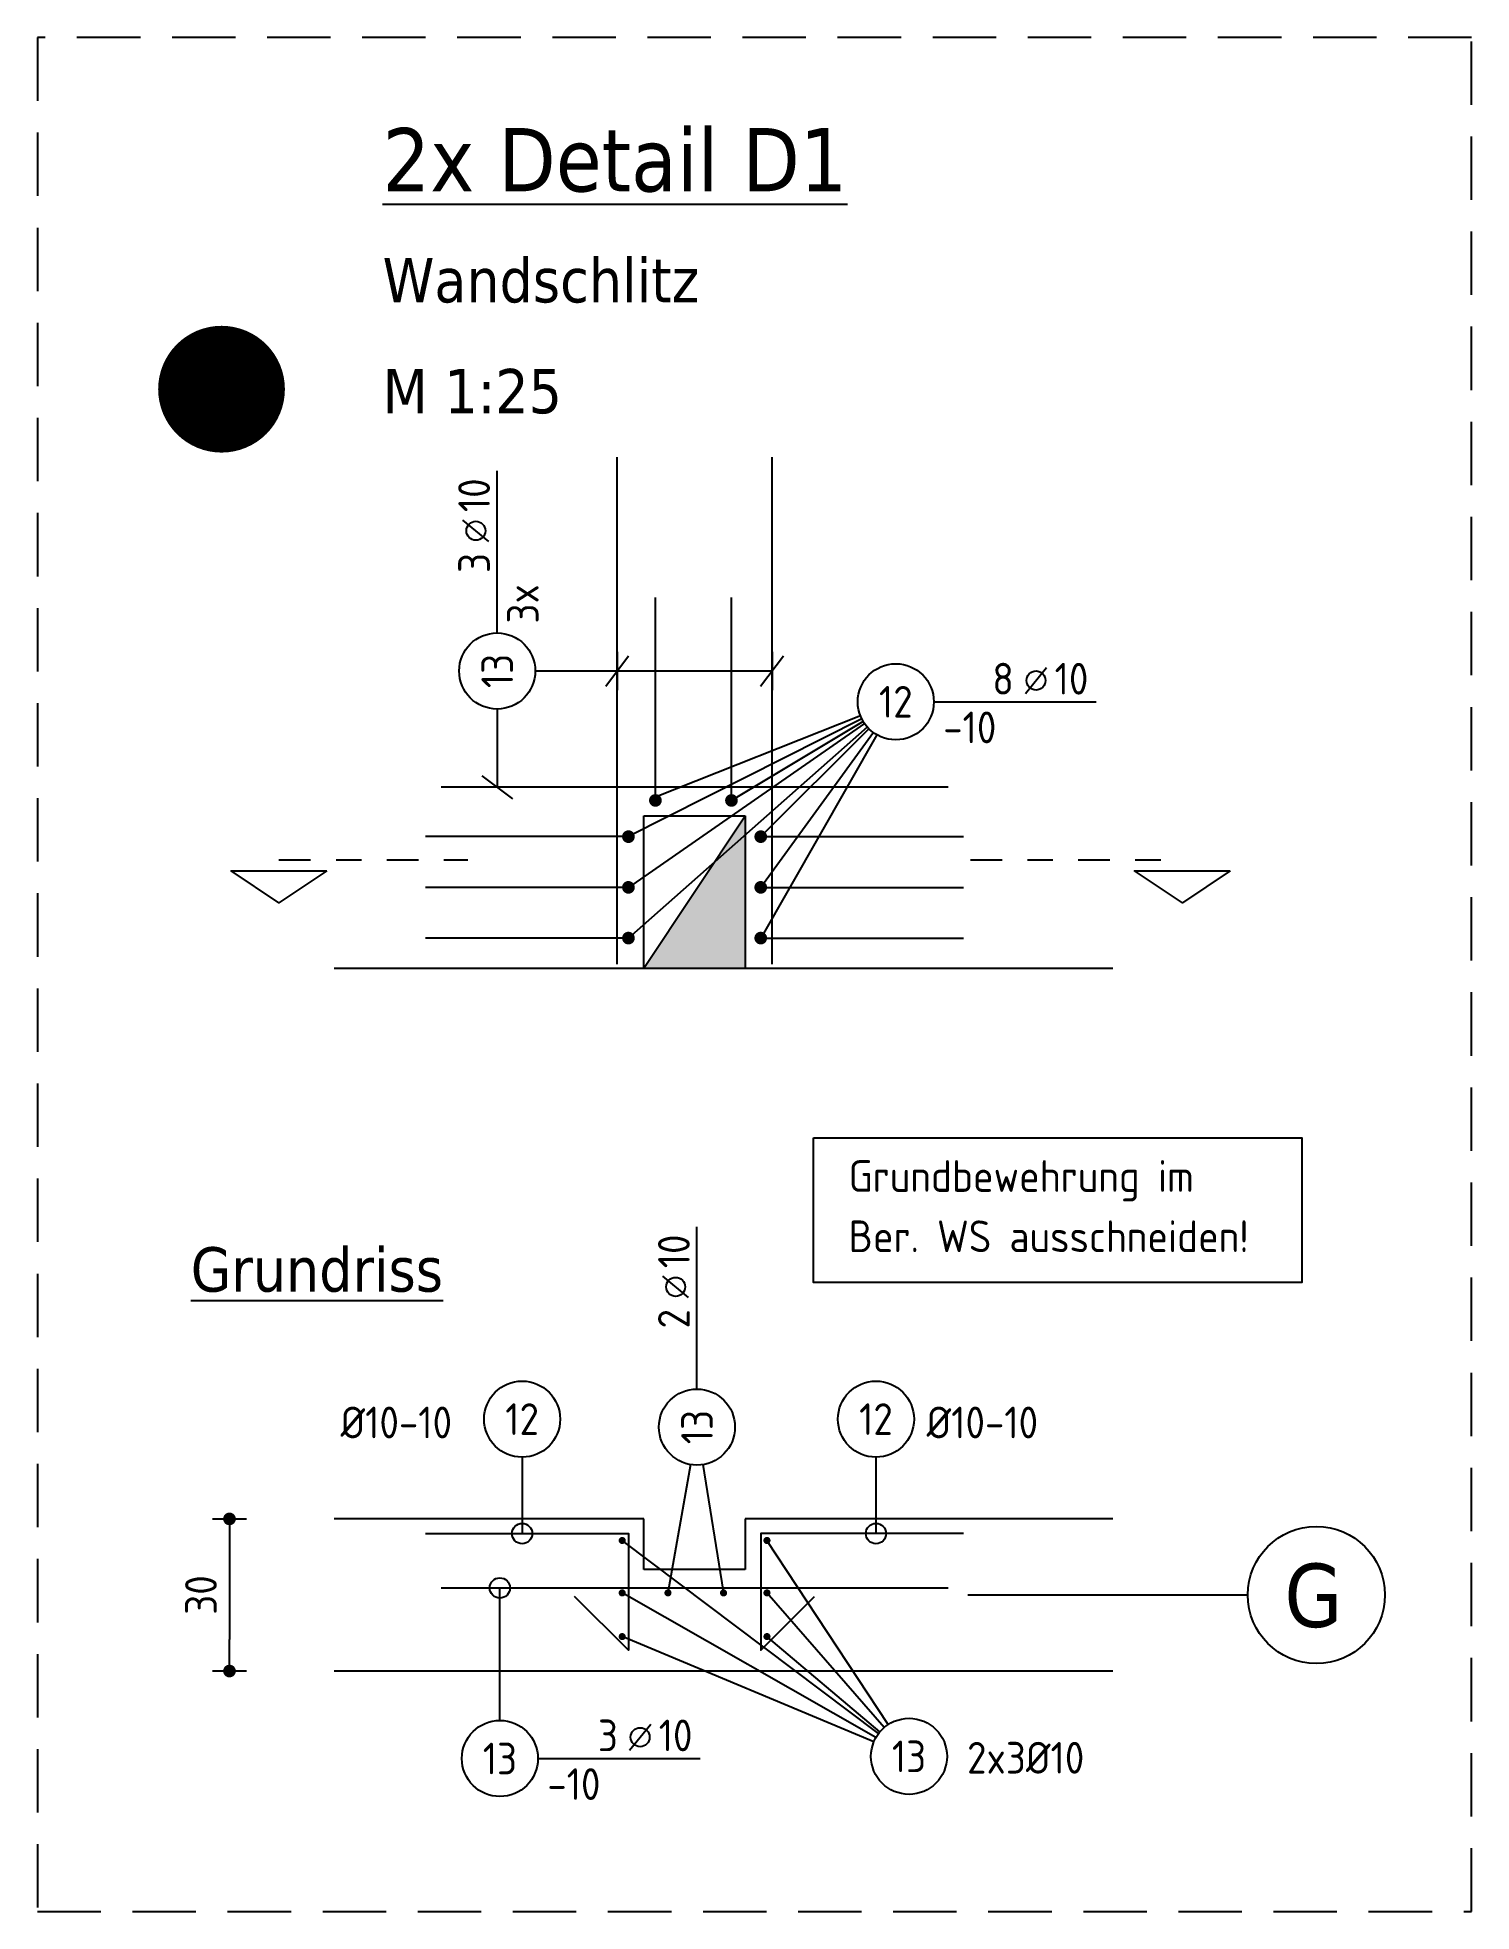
# Model space of a CAD drawing. Extents: x 44 to 147, y 26 to 69.
# Drawn here: x 57.2 to 62.86, y 25.52 to 32.91 of the extents above; entities that cross this region are included whole.
import ezdxf
from ezdxf.enums import TextEntityAlignment as Align

# ---------------------------------------------------------------- set-up
doc = ezdxf.new("R2010")
doc.units = 0
doc.header["$LTSCALE"] = 0.5
for name, pattern in [('AUSGEZOGEN', [1000.01, 1000, 0.01]), ('DASHDOTSMALL', [1.05, 0.5, -0.25, 0.05, -0.25]), ('STRICHLINIE', [0.75, 0.5, -0.25]), ('STRICHPUNKT2', [0.55, 0.25, -0.125, 0.05, -0.125])]:
    doc.linetypes.add(name, pattern=pattern)
for name, color, linetype in [('ACHSEN', 7, 'Continuous'), ('BETON', 7, 'Continuous'), ('DETAIL', 7, 'Continuous'), ('grau_hell', 7, 'Continuous'), ('HILFE', 7, 'Continuous'), ('MASSE', 7, 'Continuous'), ('RND', 7, 'Continuous'), ('SCHNITTE', 7, 'Continuous'), ('SFP_Achsen', 7, 'Continuous'), ('TEXT', 7, 'Continuous')]:
    doc.layers.add(name, color=color, linetype=linetype)
doc.layers.add('NOPLOT', color=7, linetype='Continuous', plot=False)
doc.styles.add('helv', font='tahoma.ttf')
doc.styles.add('txt', font='isocp.shx')
doc.dimstyles.new('DOT_I', dxfattribs={"dimscale": 0.5, "dimtxt": 0.25, "dimasz": 0.25, "dimexe": 0.1, "dimexo": 0.3, "dimgap": 0.1, "dimtad": 1, "dimdec": 3, "dimzin": 3, "dimtxsty": 'txt', "dimblk": 'DOT', "dimblk1": 'DOT', "dimblk2": 'DOT', "dimsah": 1, "dimcen": 0.1, "dimse1": 1, "dimse2": 1, "dimazin": 0, "dimtfac": 1, "dimtdec": 4, "dimtix": 1, "dimtmove": 2, "dimatfit": 3, "dimfxl": 0, "dimtvp": 1, "dimtolj": 1, "dimtzin": 0, "dimarcsym": 0})

msp = doc.modelspace()

# ---------------------------------------------------------------- texts
at = {"layer": 'SFP_Achsen', "color": 6, "linetype": 'AUSGEZOGEN', "style": 'helv'}
msp.add_text('G', height=0.25, dxfattribs=at).set_placement((62.1211, 26.6415))
at = {"layer": 'TEXT', "color": 6, "linetype": 'AUSGEZOGEN', "style": 'helv'}
msp.add_text('%%U2x Detail D1', height=0.25, dxfattribs=at).set_placement((58.5643, 32.3027))
at = {"layer": 'TEXT', "color": 1, "linetype": 'AUSGEZOGEN', "style": 'helv'}
for s, p in [('Wandschlitz', (58.5643, 31.8652)), ('M 1:25', (58.5643, 31.4277)), ('%%UGrundriss', (57.8078, 27.9641))]:
    msp.add_text(s, height=0.175, dxfattribs=at).set_placement(p)
at = {"layer": 'TEXT', "color": 7, "linetype": 'AUSGEZOGEN', "style": 'txt'}
for s, p in [('Grundbewehrung im ', (60.4024, 28.3572)), ('Ber. WS ausschneiden!', (60.4024, 28.1197)), ('%%C10-10', (58.3984, 27.3855)), ('%%C10-10', (60.7097, 27.3855)), ('2x3%%C10', (60.8694, 26.0632))]:
    msp.add_text(s, height=0.125, dxfattribs=at).set_placement(p)

# ---------------------------------------------------------------- blocks, each defined once
blk = doc.blocks.new('RND_LEI')
at = {"layer": 'RND', "color": 7, "linetype": 'Continuous'}
blk.add_line((1.022, 0.066), (1.19, 0.27), dxfattribs=at)
for centre, radius in [((0, 0), 0.3), ((1.106, 0.168), 0.075)]:
    blk.add_circle(centre, radius, dxfattribs=at)
at = {"layer": 'RND', "color": 7, "linetype": 'Continuous', "style": 'txt'}
blk.add_attdef('ANZ', text='', height=0.25, dxfattribs=at).set_placement((0.931, 0.057), align=Align.RIGHT)
for tag, p in [('DUM', (1.253, 0.057)), ('ABSTD', (1.674, 0.057)), ('POSTXT', (0.374, -0.327))]:
    blk.add_attdef(tag, p, '', height=0.25, dxfattribs=at)
blk.add_attdef('POSL', text='', height=0.25, dxfattribs=at).set_placement((0, 0), align=Align.MIDDLE)
blk = doc.blocks.new('lei_gre')
at = {"layer": 'RND', "color": 7, "linetype": 'Continuous'}
for p, q in [((0, 0.15), (0, -0.15)), ((-0.09, -0.12), (0.09, 0.12))]:
    blk.add_line(p, q, dxfattribs=at)
blk = doc.blocks.new('SCHN-2')
at = {"layer": 'SCHNITTE', "color": 6, "linetype": 'Continuous'}
blk.add_lwpolyline([(0.378, 0.088), (0, 0.34), (-0.378, 0.088)], close=True, dxfattribs=at)
at = {"layer": 'SCHNITTE', "color": 1, "linetype": 'DASHDOTSMALL', "style": 'helv'}
blk.add_attdef('SCHN-2', text='', height=0.35, dxfattribs=at).set_placement((0, 0.45), align=Align.CENTER)
blk = doc.blocks.new('RND_HIN')
at = {"layer": 'RND', "color": 7, "linetype": 'Continuous'}
blk.add_circle((0, 0), 0.3, dxfattribs=at)
at = {"layer": 'RND', "color": 7, "linetype": 'Continuous', "style": 'txt'}
blk.add_attdef('POSI', text='', height=0.25, dxfattribs=at).set_placement((0, 0), align=Align.MIDDLE)
blk = doc.blocks.new('DOT')
at = {"layer": 'MASSE', "color": 7, "linetype": 'Continuous'}
for p, q in [((0, 0), (-1, 0)), ((0, 0.54), (0, -0.54))]:
    blk.add_line(p, q, dxfattribs=at)
at = {"layer": 'MASSE', "color": 7, "linetype": 'Continuous', "const_width": 0.2}
blk.add_lwpolyline([(-0.1, 0, 1), (0.1, 0, 1)], format="xyb", close=True, dxfattribs=at)
blk = doc.blocks.new('*D49')
at = {"layer": 'DEFPOINTS', "color": 0, "linetype": 'AUSGEZOGEN', "transparency": 16777216}
for p in [(57.9605, 27.0677), (57.9605, 26.4677), (57.9605, 26.4677)]:
    blk.add_point(p, dxfattribs=at)
at = {"layer": 'MASSE', "color": 0, "linetype": 'AUSGEZOGEN', "lineweight": -2, "transparency": 16777216}
blk.add_line((57.9605, 26.9427), (57.9605, 26.5927), dxfattribs=at)
at = {"layer": 'MASSE', "color": 0, "linetype": 'AUSGEZOGEN', "lineweight": -2, "transparency": 16777216, "xscale": 0.125, "yscale": 0.125, "zscale": 0.125}
for p, rotation in [((57.9605, 27.0677), 90), ((57.9605, 26.4677), 270)]:
    blk.add_blockref('DOT', p, dxfattribs=dict(at, rotation=rotation))
at = {"layer": 'MASSE', "color": 0, "linetype": 'AUSGEZOGEN', "transparency": 16777216, "insert": (57.848, 26.7677), "char_height": 0.125, "attachment_point": 5, "rotation": 90, "style": 'txt'}
blk.add_mtext('\\A1;30', dxfattribs=at)

# ---------------------------------------------------------------- dimensions: what is measured, and where the dimension line sits
at = {"layer": 'MASSE', "color": 7, "linetype": 'AUSGEZOGEN'}
dim = msp.add_linear_dim(base=(57.9605, 26.4677), p1=(57.9605, 27.0677), p2=(57.9605, 26.4677), angle=90, dimstyle='DOT_I', override={"dimdec": 0, "dimlfac": 50}, dxfattribs=at)
dim.commit()
dim.dimension.update_dxf_attribs({"geometry": '*D49', "text_midpoint": (57.848, 26.7677)})

# ---------------------------------------------------------------- hatches: boundary and pattern name
at = {"layer": 'grau_hell'}
h = msp.add_hatch(color=9, dxfattribs=at)
h.paths.add_polyline_path([(59.5948, 29.2402), (59.6171, 29.2402), (59.9948, 29.2402), (59.9948, 29.7655), (59.8737, 29.6584)])
h.paths.add_polyline_path([(59.8737, 29.6584), (59.9948, 29.7655), (59.9948, 29.8402)])

# ---------------------------------------------------------------- linework, layer by layer
at = {"layer": 'ACHSEN', "color": 140, "linetype": 'AUSGEZOGEN'}
msp.add_line((60.873, 26.7677), (61.9765, 26.7677), dxfattribs=at)
at = {"layer": 'BETON', "color": 6, "linetype": 'AUSGEZOGEN'}
for p, q in [((59.5948, 27.0677), (58.3732, 27.0677)), ((59.5948, 26.8677), (59.5948, 27.0677)), ((59.9948, 27.0677), (59.9948, 26.8677)), ((61.4444, 27.0677), (59.9948, 27.0677)), ((59.9948, 26.8677), (59.5948, 26.8677)), ((61.4444, 26.4677), (58.3732, 26.4677))]:
    msp.add_line(p, q, dxfattribs=at)
at = {"layer": 'DETAIL', "color": 102, "linetype": 'STRICHLINIE'}
msp.add_lwpolyline([(57.2032, 32.9098), (57.2032, 25.5194), (62.859, 25.5194), (62.859, 32.9098)], close=True, dxfattribs=at)
at = {"layer": 'HILFE', "color": 102, "linetype": 'AUSGEZOGEN'}
for p, q in [((59.5948, 29.8402), (59.9948, 29.8402)), ((59.5948, 29.2402), (59.5948, 29.8402)), ((59.9948, 29.8402), (59.9948, 29.2402)), ((58.3732, 29.2402), (61.4444, 29.2402)), ((58.3732, 29.2402), (59.6171, 29.2402)), ((60.0171, 29.2402), (61.4444, 29.2402))]:
    msp.add_line(p, q, dxfattribs=at)
msp.add_lwpolyline([(60.2644, 28.5705), (62.1897, 28.5705), (62.1897, 27.9995), (60.2644, 27.9995)], close=True, dxfattribs=at)
at = {"layer": 'NOPLOT', "color": 191, "linetype": 'AUSGEZOGEN'}
msp.add_line((59.5948, 29.2402), (59.9948, 29.8402), dxfattribs=at)
at = {"layer": 'NOPLOT', "color": 191, "linetype": 'Continuous', "const_width": 0.25}
msp.add_lwpolyline([(57.8041, 31.5228, 1), (58.0541, 31.5228, 1)], format="xyb", close=True, dxfattribs=at)
at = {"layer": 'RND', "color": 7, "linetype": 'AUSGEZOGEN'}
for p, q in [((59.0163, 30.5615), (59.0163, 31.2015)), ((60.7384, 30.29), (61.3784, 30.29)), ((59.8042, 27.5798), (59.8042, 28.2198)), ((59.177, 26.1229), (59.817, 26.1229))]:
    msp.add_line(p, q, dxfattribs=at)
at = {"layer": 'RND', "color": 102, "linetype": 'AUSGEZOGEN'}
for p, q in [((59.1663, 30.4115), (60.1004, 30.4115)), ((59.0163, 30.2615), (59.0163, 29.953)), ((60.449, 30.2346), (59.6403, 29.9135)), ((60.4544, 30.2224), (59.5339, 29.7582)), ((60.4651, 30.2044), (59.5339, 29.5582)), ((60.476, 30.1906), (59.5339, 29.3582)), ((60.4598, 30.2128), (59.9403, 29.901)), ((60.4822, 30.184), (60.0557, 29.7582)), ((60.5001, 30.1687), (60.0557, 29.5582)), ((60.5139, 30.1597), (60.0557, 29.3582)), ((59.1146, 27.3111), (59.1146, 27.0098)), ((59.7784, 27.2821), (59.6898, 26.7759)), ((59.828, 27.2817), (59.9079, 26.7828)), ((60.5102, 27.3111), (60.5102, 27.0098)), ((60.5206, 26.2216), (59.5094, 26.9826)), ((60.558, 26.2567), (60.0803, 26.9826)), ((59.027, 26.2729), (59.027, 26.7953)), ((60.5102, 26.2057), (59.5094, 26.7759)), ((60.5421, 26.2446), (60.0803, 26.7759)), ((60.5021, 26.1892), (59.5094, 26.6036)), ((60.5258, 26.2281), (60.0803, 26.6036))]:
    msp.add_line(p, q, dxfattribs=at)
at = {"layer": 'RND', "color": 1, "linetype": 'AUSGEZOGEN'}
for points in [[(59.4892, 29.2549), (59.4892, 31.2549)], [(60.1004, 29.2549), (60.1004, 31.2549)], [(59.6403, 29.901), (59.6403, 30.701)], [(59.9403, 29.901), (59.9403, 30.701)], [(60.7948, 29.953), (58.7948, 29.953)], [(59.5339, 29.7582), (58.7339, 29.7582)], [(60.0557, 29.7582), (60.8557, 29.7582)], [(59.5339, 29.5582), (58.7339, 29.5582)], [(60.0557, 29.5582), (60.8557, 29.5582)], [(59.5339, 29.3582), (58.7339, 29.3582)], [(60.0557, 29.3582), (60.8557, 29.3582)], [(58.7339, 27.0098), (59.5339, 27.0098), (59.5339, 26.5498), (59.3218, 26.7619)], [(60.8557, 27.0098), (60.0557, 27.0098), (60.0557, 26.5498), (60.2678, 26.7619)], [(58.7948, 26.7953), (60.7948, 26.7953)]]:
    msp.add_lwpolyline(points, dxfattribs=at)
at = {"layer": 'RND', "color": 7, "linetype": 'AUSGEZOGEN'}
for points, const_width in [([(59.6403, 29.8885, -1), (59.6403, 29.9135, -1)], 0.025), ([(59.9403, 29.8885, -1), (59.9403, 29.9135, -1)], 0.025), ([(59.5464, 29.7582, -1), (59.5214, 29.7582, -1)], 0.025), ([(60.0432, 29.7582, 1), (60.0682, 29.7582, 1)], 0.025), ([(59.5464, 29.5582, -1), (59.5214, 29.5582, -1)], 0.025), ([(60.0432, 29.5582, 1), (60.0682, 29.5582, 1)], 0.025), ([(59.5464, 29.3582, -1), (59.5214, 29.3582, -1)], 0.025), ([(60.0432, 29.3582, 1), (60.0682, 29.3582, 1)], 0.025), ([(59.5024, 26.9826, 1), (59.5164, 26.9826, 1)], 0.014), ([(60.0873, 26.9826, -1), (60.0733, 26.9826, -1)], 0.014), ([(59.5024, 26.7759, 1), (59.5164, 26.7759, 1)], 0.014), ([(59.6828, 26.7759, 1), (59.6968, 26.7759, 1)], 0.014), ([(59.902, 26.7759, 1), (59.916, 26.7759, 1)], 0.014), ([(60.0873, 26.7759, -1), (60.0733, 26.7759, -1)], 0.014), ([(59.5024, 26.6036, 1), (59.5164, 26.6036, 1)], 0.014), ([(60.0873, 26.6036, -1), (60.0733, 26.6036, -1)], 0.014)]:
    msp.add_lwpolyline(points, format="xyb", close=True, dxfattribs=dict(at, const_width=const_width))
for centre in [(59.1146, 27.0098), (60.5102, 27.0098), (59.027, 26.7953)]:
    msp.add_circle(centre, 0.04, dxfattribs=at)
at = {"layer": 'SCHNITTE', "color": 6, "linetype": 'STRICHPUNKT2'}
for p, q in [((58.1556, 29.6674), (58.9002, 29.6674)), ((60.8831, 29.6674), (61.7185, 29.6674))]:
    msp.add_line(p, q, dxfattribs=at)
at = {"layer": 'SFP_Achsen', "color": 7, "linetype": 'AUSGEZOGEN'}
msp.add_circle((62.247, 26.7677), 0.2705, dxfattribs=at)

# ---------------------------------------------------------------- block references
at = {"layer": 'RND', "color": 7, "linetype": 'AUSGEZOGEN', "xscale": 0.5, "yscale": 0.5, "zscale": 0.5, "rotation": 90}
for p, values in [((59.0163, 30.4115), {'POSL': '13', 'DUM': '10', 'ANZ': '3', 'POSTXT': '3x'}), ((59.8042, 27.4298), {'POSL': '13', 'DUM': '10', 'ANZ': '2'})]:
    msp.add_blockref('RND_LEI', p, dxfattribs=at).add_auto_attribs(values)
at = {"layer": 'RND', "color": 102, "linetype": 'AUSGEZOGEN', "xscale": 0.5, "yscale": 0.5, "zscale": 0.5}
for p in [(59.4892, 30.4115), (60.1004, 30.4115)]:
    msp.add_blockref('lei_gre', p, dxfattribs=at)
at = {"layer": 'RND', "color": 7, "linetype": 'AUSGEZOGEN', "xscale": 0.5, "yscale": 0.5, "zscale": 0.5}
for name, p, values in [('RND_LEI', (60.5884, 30.29), {'POSL': '12', 'DUM': '10', 'ANZ': '8', 'POSTXT': '-10'}), ('RND_HIN', (59.1146, 27.4611), {'POSI': '12'}), ('RND_HIN', (60.5102, 27.4611), {'POSI': '12'}), ('RND_LEI', (59.027, 26.1229), {'POSL': '13', 'DUM': '10', 'ANZ': '3', 'POSTXT': '-10'}), ('RND_HIN', (60.6405, 26.1314), {'POSI': '13'})]:
    msp.add_blockref(name, p, dxfattribs=at).add_auto_attribs(values)
at = {"layer": 'RND', "color": 102, "linetype": 'AUSGEZOGEN', "xscale": 0.5, "yscale": 0.5, "zscale": 0.5, "rotation": 270}
msp.add_blockref('lei_gre', (59.0163, 29.953), dxfattribs=at)
at = {"layer": 'SCHNITTE', "color": 6, "linetype": 'STRICHPUNKT2', "xscale": -0.5, "yscale": 0.5, "zscale": 0.5, "rotation": 180}
for p in [(58.1556, 29.6674), (61.7185, 29.6674)]:
    msp.add_blockref('SCHN-2', p, dxfattribs=at)

msp.set_redraw_order([(e.dxf.handle, doc.entitydb.next_handle()) for e in msp.query("TEXT MTEXT ATTDEF DIMENSION ARC_DIMENSION")])  # texts and dimensions are drawn at this point

doc.saveas('drawing.dxf')
